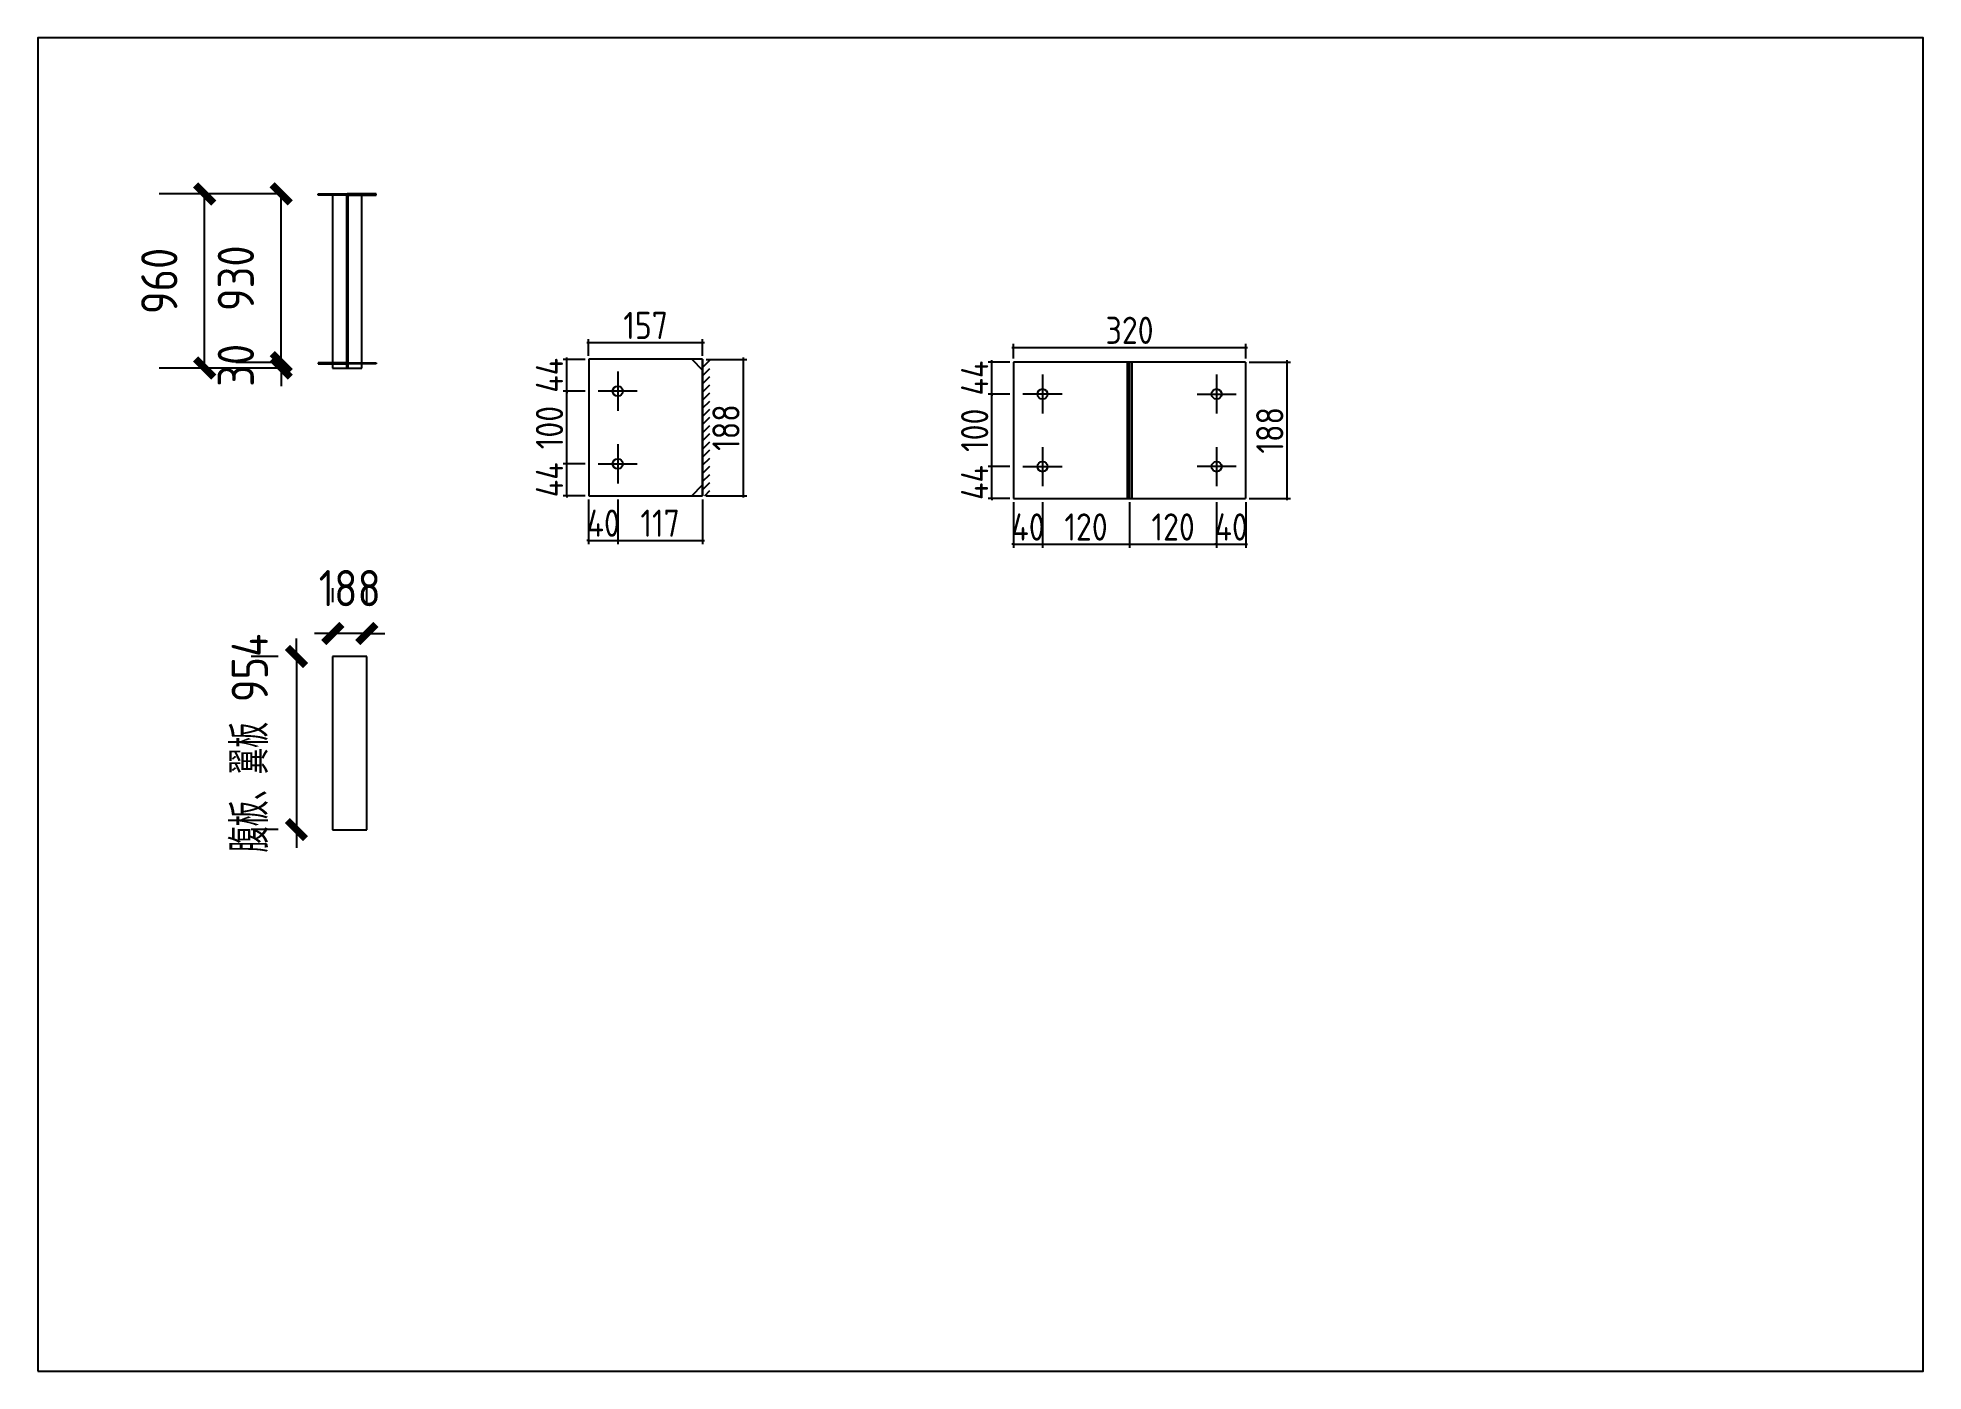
# Model space of a CAD drawing. Extents: x 102162 to 621267, y -39398 to 328893.
# Drawn here: x 503112 to 513507, y 267202 to 274552 of the extents above; entities that cross this region are included whole.
import ezdxf

# ---------------------------------------------------------------- set-up
doc = ezdxf.new("R2010")
doc.units = 0
doc.header["$LTSCALE"] = 1000
doc.header["$MEASUREMENT"] = 0
doc.styles.get("Standard").update_dxf_attribs({"font": 'gbenor.shx', "bigfont": 'gbcbig.shx'})
doc.dimstyles.get("Standard").update_dxf_attribs({"dimscale": 100, "dimtxt": 3.5, "dimasz": 1, "dimexe": 2.5, "dimexo": 3, "dimgap": 1.5, "dimtad": 1, "dimdec": 0, "dimzin": 0, "dimdsep": 46, "dimtxsty": 'Standard', "dimblk": 'ARCHTICK', "dimcen": 0.09, "dimadec": 0, "dimazin": 0, "dimtfac": 1, "dimtdec": 0, "dimtix": 1, "dimtmove": 2, "dimatfit": 3, "dimfxl": 1, "dimtolj": 1, "dimtzin": 0, "dimarcsym": 0})

msp = doc.modelspace()

# ---------------------------------------------------------------- blocks, each defined once
blk = doc.blocks.new('_ArchTick')
at = {"color": 0, "linetype": 'ByBlock', "const_width": 0.4}
blk.add_lwpolyline([(-0.5, -0.5), (0.5, 0.5)], dxfattribs=at)
blk = doc.blocks.new('*D2059')
at = {"color": 0, "lineweight": -2}
for p, q in [((504454, 272761), (504454, 272861)), ((504438, 272761), (504204, 272761)), ((504438, 272731), (504204, 272731)), ((504454, 272731), (504454, 272761)), ((504454, 272731), (504454, 272631))]:
    blk.add_line(p, q, dxfattribs=at)
at = {"layer": 'Defpoints', "color": 0}
for p in [(504454, 272761), (504738, 272761), (504738, 272731)]:
    blk.add_point(p, dxfattribs=at)
at = {"color": 0, "lineweight": -2, "xscale": 100, "yscale": 100, "zscale": 100}
for p, rotation in [((504454, 272761), 270), ((504454, 272731), 90)]:
    blk.add_blockref('_ArchTick', p, dxfattribs=dict(at, rotation=rotation))
at = {"color": 0, "insert": (504204, 272746), "char_height": 200, "attachment_point": 5, "rotation": 90}
blk.add_mtext('\\A1;30', dxfattribs=at)
blk = doc.blocks.new('*D2060')
at = {"color": 0, "lineweight": -2}
for p, q in [((504358, 273691), (504204, 273691)), ((504454, 272761), (504454, 273691)), ((504438, 272761), (504204, 272761))]:
    blk.add_line(p, q, dxfattribs=at)
at = {"layer": 'Defpoints', "color": 0}
for p in [(504454, 273691), (504658, 273691), (504738, 272761)]:
    blk.add_point(p, dxfattribs=at)
at = {"color": 0, "lineweight": -2, "xscale": 100, "yscale": 100, "zscale": 100}
for p, rotation in [((504454, 273691), 90), ((504454, 272761), 270)]:
    blk.add_blockref('_ArchTick', p, dxfattribs=dict(at, rotation=rotation))
at = {"color": 0, "insert": (504204, 273226), "char_height": 200, "attachment_point": 5, "rotation": 90}
blk.add_mtext('\\A1;930', dxfattribs=at)
blk = doc.blocks.new('*D2058')
at = {"color": 0, "lineweight": -2}
for p, q in [((504438, 273691), (503782, 273691)), ((504032, 272731), (504032, 273691)), ((504438, 272731), (503782, 272731))]:
    blk.add_line(p, q, dxfattribs=at)
at = {"layer": 'Defpoints', "color": 0}
for p in [(504032, 273691), (504738, 273691), (504738, 272731)]:
    blk.add_point(p, dxfattribs=at)
at = {"color": 0, "lineweight": -2, "xscale": 100, "yscale": 100, "zscale": 100}
for p, rotation in [((504032, 273691), 90), ((504032, 272731), 270)]:
    blk.add_blockref('_ArchTick', p, dxfattribs=dict(at, rotation=rotation))
at = {"color": 0, "insert": (503782, 273211), "char_height": 200, "attachment_point": 5, "rotation": 90}
blk.add_mtext('\\A1;960', dxfattribs=at)
blk = doc.blocks.new('*D2061')
at = {"color": 0, "lineweight": -2}
for p, q in [((504538, 271141), (504538, 271241)), ((504438, 271141), (504288, 271141)), ((504538, 271141), (504538, 270187)), ((504438, 270187), (504288, 270187)), ((504538, 270187), (504538, 270087))]:
    blk.add_line(p, q, dxfattribs=at)
at = {"layer": 'Defpoints', "color": 0}
for p in [(504738, 271141), (504538, 270187), (504738, 270187)]:
    blk.add_point(p, dxfattribs=at)
at = {"color": 0, "lineweight": -2, "xscale": 100, "yscale": 100, "zscale": 100}
for p, rotation in [((504538, 271141), 270), ((504538, 270187), 90)]:
    blk.add_blockref('_ArchTick', p, dxfattribs=dict(at, rotation=rotation))
at = {"color": 0, "insert": (504281, 270664), "char_height": 200, "attachment_point": 5, "rotation": 90}
blk.add_mtext('\\A1;腹板、翼板 954', dxfattribs=at)
blk = doc.blocks.new('*D2062')
at = {"color": 0, "lineweight": -2}
for p, q in [((504738, 271441), (504738, 271518)), ((504926, 271441), (504926, 271518)), ((504738, 271268), (504638, 271268)), ((504926, 271268), (504738, 271268)), ((504926, 271268), (505026, 271268))]:
    blk.add_line(p, q, dxfattribs=at)
at = {"layer": 'Defpoints', "color": 0}
for p in [(504738, 271268), (504738, 271141), (504926, 271141)]:
    blk.add_point(p, dxfattribs=at)
at = {"color": 0, "lineweight": -2, "xscale": 100, "yscale": 100, "zscale": 100}
blk.add_blockref('_ArchTick', (504738, 271268), dxfattribs=at)
at = {"color": 0, "lineweight": -2, "xscale": 100, "yscale": 100, "zscale": 100, "rotation": 180}
blk.add_blockref('_ArchTick', (504926, 271268), dxfattribs=at)
at = {"color": 0, "insert": (504832, 271518), "char_height": 200, "attachment_point": 5}
blk.add_mtext('\\A1;188', dxfattribs=at)
blk = doc.blocks.new('*D2063')
at = {"color": 0, "lineweight": -2}
for p, q in [((506149, 272007), (506149, 271761)), ((506309, 272007), (506309, 271761)), ((506149, 271781), (506139, 271781)), ((506149, 271781), (506309, 271781)), ((506309, 271781), (506319, 271781))]:
    blk.add_line(p, q, dxfattribs=at)
at = {"layer": 'Defpoints', "color": 0}
for p in [(506149, 272027), (506309, 272027), (506309, 271781)]:
    blk.add_point(p, dxfattribs=at)
at = {"color": 0, "lineweight": -2, "xscale": 10, "yscale": 10, "zscale": 10}
blk.add_blockref('_ArchTick', (506149, 271781), dxfattribs=at)
at = {"color": 0, "lineweight": -2, "xscale": 10, "yscale": 10, "zscale": 10, "rotation": 180}
blk.add_blockref('_ArchTick', (506309, 271781), dxfattribs=at)
at = {"color": 0, "insert": (506229, 271876), "char_height": 150, "attachment_point": 5}
blk.add_mtext('\\A1;40', dxfattribs=at)
blk = doc.blocks.new('*D2064')
at = {"color": 0, "lineweight": -2}
for p, q in [((506309, 272007), (506309, 271761)), ((506777, 272007), (506777, 271761)), ((506299, 271781), (506787, 271781))]:
    blk.add_line(p, q, dxfattribs=at)
at = {"layer": 'Defpoints', "color": 0}
for p in [(506309, 272027), (506777, 272027), (506777, 271781)]:
    blk.add_point(p, dxfattribs=at)
at = {"color": 0, "lineweight": -2, "xscale": 10, "yscale": 10, "zscale": 10, "rotation": 180}
blk.add_blockref('_ArchTick', (506309, 271781), dxfattribs=at)
at = {"color": 0, "lineweight": -2, "xscale": 10, "yscale": 10, "zscale": 10}
blk.add_blockref('_ArchTick', (506777, 271781), dxfattribs=at)
at = {"color": 0, "insert": (506543, 271876), "char_height": 150, "attachment_point": 5}
blk.add_mtext('\\A1;117', dxfattribs=at)
blk = doc.blocks.new('*D2065')
at = {"color": 0, "lineweight": -2}
for p, q in [((506139, 272871), (506787, 272871)), ((506149, 272799), (506149, 272891)), ((506777, 272799), (506777, 272891))]:
    blk.add_line(p, q, dxfattribs=at)
at = {"layer": 'Defpoints', "color": 0}
for p in [(506777, 272871), (506149, 272779), (506777, 272779)]:
    blk.add_point(p, dxfattribs=at)
at = {"color": 0, "lineweight": -2, "xscale": 10, "yscale": 10, "zscale": 10, "rotation": 180}
blk.add_blockref('_ArchTick', (506149, 272871), dxfattribs=at)
at = {"color": 0, "lineweight": -2, "xscale": 10, "yscale": 10, "zscale": 10}
blk.add_blockref('_ArchTick', (506777, 272871), dxfattribs=at)
at = {"color": 0, "insert": (506463, 272966), "char_height": 150, "attachment_point": 5}
blk.add_mtext('\\A1;157', dxfattribs=at)
blk = doc.blocks.new('*D2066')
at = {"color": 0, "lineweight": -2}
for p, q in [((506129, 272203), (506008, 272203)), ((506028, 272203), (506028, 272213)), ((506028, 272027), (506028, 272203)), ((506129, 272027), (506008, 272027)), ((506028, 272027), (506028, 272017))]:
    blk.add_line(p, q, dxfattribs=at)
at = {"layer": 'Defpoints', "color": 0}
for p in [(506028, 272203), (506149, 272203), (506149, 272027)]:
    blk.add_point(p, dxfattribs=at)
at = {"color": 0, "lineweight": -2, "xscale": 10, "yscale": 10, "zscale": 10}
for p, rotation in [((506028, 272203), 270), ((506028, 272027), 90)]:
    blk.add_blockref('_ArchTick', p, dxfattribs=dict(at, rotation=rotation))
at = {"color": 0, "insert": (505933, 272115), "char_height": 150, "attachment_point": 5, "rotation": 90}
blk.add_mtext('\\A1;44', dxfattribs=at)
blk = doc.blocks.new('*D2067')
at = {"color": 0, "lineweight": -2}
for p, q in [((506129, 272603), (506008, 272603)), ((506028, 272193), (506028, 272613)), ((506129, 272203), (506008, 272203))]:
    blk.add_line(p, q, dxfattribs=at)
at = {"layer": 'Defpoints', "color": 0}
for p in [(506028, 272603), (506149, 272603), (506149, 272203)]:
    blk.add_point(p, dxfattribs=at)
at = {"color": 0, "lineweight": -2, "xscale": 10, "yscale": 10, "zscale": 10}
for p, rotation in [((506028, 272603), 90), ((506028, 272203), 270)]:
    blk.add_blockref('_ArchTick', p, dxfattribs=dict(at, rotation=rotation))
at = {"color": 0, "insert": (505933, 272403), "char_height": 150, "attachment_point": 5, "rotation": 90}
blk.add_mtext('\\A1;100', dxfattribs=at)
blk = doc.blocks.new('*D2068')
at = {"color": 0, "lineweight": -2}
for p, q in [((506129, 272779), (506008, 272779)), ((506028, 272779), (506028, 272789)), ((506028, 272603), (506028, 272779)), ((506129, 272603), (506008, 272603)), ((506028, 272603), (506028, 272593))]:
    blk.add_line(p, q, dxfattribs=at)
at = {"layer": 'Defpoints', "color": 0}
for p in [(506028, 272779), (506149, 272779), (506149, 272603)]:
    blk.add_point(p, dxfattribs=at)
at = {"color": 0, "lineweight": -2, "xscale": 10, "yscale": 10, "zscale": 10}
for p, rotation in [((506028, 272779), 270), ((506028, 272603), 90)]:
    blk.add_blockref('_ArchTick', p, dxfattribs=dict(at, rotation=rotation))
at = {"color": 0, "insert": (505933, 272691), "char_height": 150, "attachment_point": 5, "rotation": 90}
blk.add_mtext('\\A1;44', dxfattribs=at)
blk = doc.blocks.new('*D2069')
at = {"color": 0, "lineweight": -2}
for p, q in [((506797, 272779), (507021, 272779)), ((507001, 272789), (507001, 272017)), ((506797, 272027), (507021, 272027))]:
    blk.add_line(p, q, dxfattribs=at)
at = {"layer": 'Defpoints', "color": 0}
for p in [(506777, 272779), (506777, 272027), (507001, 272027)]:
    blk.add_point(p, dxfattribs=at)
at = {"color": 0, "lineweight": -2, "xscale": 10, "yscale": 10, "zscale": 10}
for p, rotation in [((507001, 272779), 90), ((507001, 272027), 270)]:
    blk.add_blockref('_ArchTick', p, dxfattribs=dict(at, rotation=rotation))
at = {"color": 0, "insert": (506906, 272403), "char_height": 150, "attachment_point": 5, "rotation": 90}
blk.add_mtext('\\A1;188', dxfattribs=at)
blk = doc.blocks.new('*D2070')
at = {"color": 0, "lineweight": -2}
for p, q in [((508491, 271992), (508491, 271740)), ((508651, 271992), (508651, 271740)), ((508491, 271760), (508481, 271760)), ((508491, 271760), (508651, 271760)), ((508651, 271760), (508661, 271760))]:
    blk.add_line(p, q, dxfattribs=at)
at = {"layer": 'Defpoints', "color": 0}
for p in [(508491, 272012), (508651, 272012), (508651, 271760)]:
    blk.add_point(p, dxfattribs=at)
at = {"color": 0, "lineweight": -2, "xscale": 10, "yscale": 10, "zscale": 10}
blk.add_blockref('_ArchTick', (508491, 271760), dxfattribs=at)
at = {"color": 0, "lineweight": -2, "xscale": 10, "yscale": 10, "zscale": 10, "rotation": 180}
blk.add_blockref('_ArchTick', (508651, 271760), dxfattribs=at)
at = {"color": 0, "insert": (508571, 271855), "char_height": 150, "attachment_point": 5}
blk.add_mtext('\\A1;40', dxfattribs=at)
blk = doc.blocks.new('*D2071')
at = {"color": 0, "lineweight": -2}
for p, q in [((508651, 271992), (508651, 271740)), ((509131, 271992), (509131, 271740)), ((508641, 271760), (509141, 271760))]:
    blk.add_line(p, q, dxfattribs=at)
at = {"layer": 'Defpoints', "color": 0}
for p in [(508651, 272012), (509131, 272012), (509131, 271760)]:
    blk.add_point(p, dxfattribs=at)
at = {"color": 0, "lineweight": -2, "xscale": 10, "yscale": 10, "zscale": 10, "rotation": 180}
blk.add_blockref('_ArchTick', (508651, 271760), dxfattribs=at)
at = {"color": 0, "lineweight": -2, "xscale": 10, "yscale": 10, "zscale": 10}
blk.add_blockref('_ArchTick', (509131, 271760), dxfattribs=at)
at = {"color": 0, "insert": (508891, 271855), "char_height": 150, "attachment_point": 5}
blk.add_mtext('\\A1;120', dxfattribs=at)
blk = doc.blocks.new('*D2072')
at = {"color": 0, "lineweight": -2}
for p, q in [((509131, 271992), (509131, 271740)), ((509611, 271992), (509611, 271740)), ((509121, 271760), (509621, 271760))]:
    blk.add_line(p, q, dxfattribs=at)
at = {"layer": 'Defpoints', "color": 0}
for p in [(509131, 272012), (509611, 272012), (509611, 271760)]:
    blk.add_point(p, dxfattribs=at)
at = {"color": 0, "lineweight": -2, "xscale": 10, "yscale": 10, "zscale": 10, "rotation": 180}
blk.add_blockref('_ArchTick', (509131, 271760), dxfattribs=at)
at = {"color": 0, "lineweight": -2, "xscale": 10, "yscale": 10, "zscale": 10}
blk.add_blockref('_ArchTick', (509611, 271760), dxfattribs=at)
at = {"color": 0, "insert": (509371, 271855), "char_height": 150, "attachment_point": 5}
blk.add_mtext('\\A1;120', dxfattribs=at)
blk = doc.blocks.new('*D2073')
at = {"color": 0, "lineweight": -2}
for p, q in [((509611, 271992), (509611, 271740)), ((509771, 271992), (509771, 271740)), ((509611, 271760), (509601, 271760)), ((509611, 271760), (509771, 271760)), ((509771, 271760), (509781, 271760))]:
    blk.add_line(p, q, dxfattribs=at)
at = {"layer": 'Defpoints', "color": 0}
for p in [(509611, 272012), (509771, 272012), (509771, 271760)]:
    blk.add_point(p, dxfattribs=at)
at = {"color": 0, "lineweight": -2, "xscale": 10, "yscale": 10, "zscale": 10}
blk.add_blockref('_ArchTick', (509611, 271760), dxfattribs=at)
at = {"color": 0, "lineweight": -2, "xscale": 10, "yscale": 10, "zscale": 10, "rotation": 180}
blk.add_blockref('_ArchTick', (509771, 271760), dxfattribs=at)
at = {"color": 0, "insert": (509691, 271855), "char_height": 150, "attachment_point": 5}
blk.add_mtext('\\A1;40', dxfattribs=at)
blk = doc.blocks.new('*D2074')
at = {"color": 0, "lineweight": -2}
for p, q in [((508471, 272188), (508352, 272188)), ((508372, 272188), (508372, 272198)), ((508372, 272012), (508372, 272188)), ((508471, 272012), (508352, 272012)), ((508372, 272012), (508372, 272002))]:
    blk.add_line(p, q, dxfattribs=at)
at = {"layer": 'Defpoints', "color": 0}
for p in [(508372, 272188), (508491, 272188), (508491, 272012)]:
    blk.add_point(p, dxfattribs=at)
at = {"color": 0, "lineweight": -2, "xscale": 10, "yscale": 10, "zscale": 10}
for p, rotation in [((508372, 272188), 270), ((508372, 272012), 90)]:
    blk.add_blockref('_ArchTick', p, dxfattribs=dict(at, rotation=rotation))
at = {"color": 0, "insert": (508277, 272100), "char_height": 150, "attachment_point": 5, "rotation": 90}
blk.add_mtext('\\A1;44', dxfattribs=at)
blk = doc.blocks.new('*D2075')
at = {"color": 0, "lineweight": -2}
for p, q in [((508471, 272588), (508352, 272588)), ((508372, 272178), (508372, 272598)), ((508471, 272188), (508352, 272188))]:
    blk.add_line(p, q, dxfattribs=at)
at = {"layer": 'Defpoints', "color": 0}
for p in [(508372, 272588), (508491, 272588), (508491, 272188)]:
    blk.add_point(p, dxfattribs=at)
at = {"color": 0, "lineweight": -2, "xscale": 10, "yscale": 10, "zscale": 10}
for p, rotation in [((508372, 272588), 90), ((508372, 272188), 270)]:
    blk.add_blockref('_ArchTick', p, dxfattribs=dict(at, rotation=rotation))
at = {"color": 0, "insert": (508277, 272388), "char_height": 150, "attachment_point": 5, "rotation": 90}
blk.add_mtext('\\A1;100', dxfattribs=at)
blk = doc.blocks.new('*D2076')
at = {"color": 0, "lineweight": -2}
for p, q in [((508372, 272764), (508372, 272774)), ((508471, 272764), (508352, 272764)), ((508372, 272588), (508372, 272764)), ((508471, 272588), (508352, 272588)), ((508372, 272588), (508372, 272578))]:
    blk.add_line(p, q, dxfattribs=at)
at = {"layer": 'Defpoints', "color": 0}
for p in [(508372, 272764), (508491, 272764), (508491, 272588)]:
    blk.add_point(p, dxfattribs=at)
at = {"color": 0, "lineweight": -2, "xscale": 10, "yscale": 10, "zscale": 10}
for p, rotation in [((508372, 272764), 270), ((508372, 272588), 90)]:
    blk.add_blockref('_ArchTick', p, dxfattribs=dict(at, rotation=rotation))
at = {"color": 0, "insert": (508277, 272676), "char_height": 150, "attachment_point": 5, "rotation": 90}
blk.add_mtext('\\A1;44', dxfattribs=at)
blk = doc.blocks.new('*D2077')
at = {"color": 0, "lineweight": -2}
for p, q in [((508481, 272844), (509781, 272844)), ((508491, 272784), (508491, 272864)), ((509771, 272784), (509771, 272864))]:
    blk.add_line(p, q, dxfattribs=at)
at = {"layer": 'Defpoints', "color": 0}
for p in [(509771, 272844), (508491, 272764), (509771, 272764)]:
    blk.add_point(p, dxfattribs=at)
at = {"color": 0, "lineweight": -2, "xscale": 10, "yscale": 10, "zscale": 10, "rotation": 180}
blk.add_blockref('_ArchTick', (508491, 272844), dxfattribs=at)
at = {"color": 0, "lineweight": -2, "xscale": 10, "yscale": 10, "zscale": 10}
blk.add_blockref('_ArchTick', (509771, 272844), dxfattribs=at)
at = {"color": 0, "insert": (509131, 272939), "char_height": 150, "attachment_point": 5}
blk.add_mtext('\\A1;320', dxfattribs=at)
blk = doc.blocks.new('*D2078')
at = {"color": 0, "lineweight": -2}
for p, q in [((509999, 272002), (509999, 272774)), ((509791, 272764), (510019, 272764)), ((509791, 272012), (510019, 272012))]:
    blk.add_line(p, q, dxfattribs=at)
at = {"layer": 'Defpoints', "color": 0}
for p in [(509771, 272764), (509999, 272764), (509771, 272012)]:
    blk.add_point(p, dxfattribs=at)
at = {"color": 0, "lineweight": -2, "xscale": 10, "yscale": 10, "zscale": 10}
for p, rotation in [((509999, 272764), 90), ((509999, 272012), 270)]:
    blk.add_blockref('_ArchTick', p, dxfattribs=dict(at, rotation=rotation))
at = {"color": 0, "insert": (509904, 272388), "char_height": 150, "attachment_point": 5, "rotation": 90}
blk.add_mtext('\\A1;188', dxfattribs=at)

# ---------------------------------------------------------------- dimensions: what is measured, and where the dimension line sits
for base, p1, p2, picture, middle in [((504032.2, 273690.7), (504737.6, 272730.7), (504737.6, 273690.7), '*D2058', (503782.2, 273210.7)), ((504454.1, 273690.7), (504737.6, 272760.7), (504657.6, 273690.7), '*D2060', (504204.1, 273225.7)), ((504454.1, 272760.7), (504737.6, 272730.7), (504737.6, 272760.7), '*D2059', (504204.1, 272745.7))]:
    dim = msp.add_linear_dim(base=base, p1=p1, p2=p2, angle=90, dimstyle='Standard', override={"dimtxt": 2})
    dim.commit()
    dim.dimension.update_dxf_attribs({"geometry": picture, "text_midpoint": middle})
at = {"color": 4}
for p1, p2, distance, picture, middle in [((506149.2, 272779.3), (506777.2, 272779.3), 91.9, '*D2065', (506463.2, 272966.2)), ((508490.8, 272763.8), (509770.8, 272763.8), 79.7, '*D2077', (509130.8, 272938.5)), ((506777.2, 272779.3), (506777.2, 272027.3), 223.9, '*D2069', (506906.1, 272403.3)), ((509770.8, 272011.8), (509770.8, 272763.8), -228.2, '*D2078', (509904.1, 272387.8))]:
    dim = msp.add_aligned_dim(p1=p1, p2=p2, distance=distance, dimstyle='Standard', override={"dimtxt": 1.5, "dimasz": 0.1, "dimexe": 0.2, "dimexo": 0.2, "dimgap": 0.2, "dimlfac": 0.25, "dimrnd": 0.25, "dimdle": 0.1}, dxfattribs=at)
    dim.commit()
    dim.dimension.update_dxf_attribs({"geometry": picture, "text_midpoint": middle})
for base, p1, p2, picture, middle in [((506028.4, 272779.3), (506149.2, 272603.3), (506149.2, 272779.3), '*D2068', (505933.4, 272691.3)), ((508372, 272763.8), (508490.8, 272587.8), (508490.8, 272763.8), '*D2076', (508277, 272675.8)), ((506028.4, 272603.3), (506149.2, 272203.3), (506149.2, 272603.3), '*D2067', (505933.4, 272403.3)), ((508372, 272587.8), (508490.8, 272187.8), (508490.8, 272587.8), '*D2075', (508277, 272387.8)), ((506028.4, 272203.3), (506149.2, 272027.3), (506149.2, 272203.3), '*D2066', (505933.4, 272115.3)), ((508372, 272187.8), (508490.8, 272011.8), (508490.8, 272187.8), '*D2074', (508277, 272099.8))]:
    dim = msp.add_linear_dim(base=base, p1=p1, p2=p2, angle=90, dimstyle='Standard', override={"dimtxt": 1.5, "dimasz": 0.1, "dimexe": 0.2, "dimexo": 0.2, "dimgap": 0.2, "dimlfac": 0.25, "dimrnd": 0.25, "dimdle": 0.1}, dxfattribs=at)
    dim.commit()
    dim.dimension.update_dxf_attribs({"geometry": picture, "text_midpoint": middle})
for base, p1, p2, picture, middle in [((506309.2, 271780.5), (506149.2, 272027.3), (506309.2, 272027.3), '*D2063', (506229.2, 271875.5)), ((506777.2, 271780.5), (506309.2, 272027.3), (506777.2, 272027.3), '*D2064', (506543.2, 271875.5)), ((508650.8, 271759.9), (508490.8, 272011.8), (508650.8, 272011.8), '*D2070', (508570.8, 271854.9)), ((509130.8, 271759.9), (508650.8, 272011.8), (509130.8, 272011.8), '*D2071', (508890.8, 271854.9)), ((509610.8, 271759.9), (509130.8, 272011.8), (509610.8, 272011.8), '*D2072', (509370.8, 271854.9)), ((509770.8, 271759.9), (509610.8, 272011.8), (509770.8, 272011.8), '*D2073', (509690.8, 271854.9))]:
    dim = msp.add_linear_dim(base=base, p1=p1, p2=p2, dimstyle='Standard', override={"dimtxt": 1.5, "dimasz": 0.1, "dimexe": 0.2, "dimexo": 0.2, "dimgap": 0.2, "dimlfac": 0.25, "dimrnd": 0.25, "dimdle": 0.1}, dxfattribs=at)
    dim.commit()
    dim.dimension.update_dxf_attribs({"geometry": picture, "text_midpoint": middle})
dim = msp.add_aligned_dim(p1=(504925.6, 271140.6), p2=(504737.6, 271140.6), distance=-127.2, dimstyle='Standard', override={"dimtxt": 2})
dim.commit()
dim.dimension.update_dxf_attribs({"geometry": '*D2062', "text_midpoint": (504831.6, 271517.8)})
dim = msp.add_aligned_dim(p1=(504737.6, 271140.6), p2=(504737.6, 270186.6), distance=-199.8, text='腹板、翼板 954', dimstyle='Standard', override={"dimtxt": 2})
dim.commit()
dim.dimension.update_dxf_attribs({"geometry": '*D2061', "text_midpoint": (504281.2, 270663.6)})

# ---------------------------------------------------------------- hatches: boundary and pattern name
h = msp.add_hatch()
h.set_pattern_fill('ANSI31', color=256, scale=20, style=0)
h.set_pattern_definition([(45, (-466625.703, -118928.16), (-22.4506403, 22.4506403), [])])
h.paths.add_polyline_path([(506817.2, 272779.3), (506777.2, 272779.3), (506777.2, 272027.3), (506817.2, 272027.3)])

# ---------------------------------------------------------------- linework, layer by layer
at = {"color": 2}
for p, q in [((504657.6, 273684.7), (504657.6, 273690.7)), ((504657.6, 273690.7), (504817.6, 273690.7)), ((504814.6, 273684.7), (504657.6, 273684.7)), ((504820.6, 273684.7), (504814.6, 273684.7)), ((504814.6, 273684.7), (504820.6, 273684.7)), ((504977.6, 273690.7), (504817.6, 273690.7)), ((504820.6, 273684.7), (504977.6, 273684.7)), ((504977.6, 273684.7), (504977.6, 273690.7)), ((506777.2, 272779.3), (506149.2, 272779.3)), ((506149.2, 272779.3), (506149.2, 272027.3)), ((506777.2, 272779.3), (506777.2, 272027.3)), ((504814.6, 272760.7), (504657.6, 272760.7)), ((504657.6, 272760.7), (504657.6, 272754.7)), ((504657.6, 272754.7), (504814.6, 272754.7)), ((504820.6, 272760.7), (504977.6, 272760.7)), ((504977.6, 272754.7), (504820.6, 272754.7)), ((504977.6, 272760.7), (504977.6, 272754.7)), ((506309.2, 272711.3), (506309.2, 272495.3)), ((509770.8, 272763.8), (508490.8, 272763.8)), ((508490.8, 272763.8), (508490.8, 272011.8)), ((508650.8, 272695.8), (508650.8, 272479.8)), ((509610.8, 272695.8), (509610.8, 272479.8)), ((509770.8, 272763.8), (509770.8, 272011.8)), ((506417.2, 272603.3), (506201.2, 272603.3)), ((508758.8, 272587.8), (508542.8, 272587.8)), ((509502.8, 272587.8), (509718.8, 272587.8)), ((506309.2, 272311.3), (506309.2, 272095.3)), ((508650.8, 272295.8), (508650.8, 272079.8)), ((509610.8, 272295.8), (509610.8, 272079.8)), ((506201.2, 272203.3), (506417.2, 272203.3)), ((508542.8, 272187.8), (508758.8, 272187.8)), ((509718.8, 272187.8), (509502.8, 272187.8)), ((506149.2, 272027.3), (506777.2, 272027.3)), ((508490.8, 272011.8), (509770.8, 272011.8)), ((504925.6, 271140.6), (504737.6, 271140.6))]:
    msp.add_line(p, q, dxfattribs=at)
for p, q in [((504737.6, 273684.7), (504737.6, 272730.7)), ((504897.6, 273684.7), (504737.6, 273684.7)), ((504814.6, 273684.7), (504814.6, 272730.7)), ((504820.6, 273684.7), (504820.6, 272730.7)), ((504897.6, 272730.7), (504897.6, 273684.7)), ((506717.2, 272779.3), (506777.2, 272719.3)), ((504737.6, 272730.7), (504897.6, 272730.7)), ((509118.8, 272763.8), (509118.8, 272011.8)), ((509142.8, 272763.8), (509142.8, 272011.8)), ((506717.2, 272027.3), (506777.2, 272087.3)), ((504737.6, 271140.6), (504737.6, 270186.6)), ((504925.6, 270186.6), (504925.6, 271140.6)), ((504737.6, 270186.6), (504925.6, 270186.6))]:
    msp.add_line(p, q)
at = {"color": 1}
for p, q in [((504817.6, 273690.7), (504817.6, 272730.7)), ((509130.8, 272011.8), (509130.8, 272763.8))]:
    msp.add_line(p, q, dxfattribs=at)
at = {"color": 6}
for p, q in [((506777.2, 272027.3), (506777.2, 272779.3)), ((509118.8, 272011.8), (509118.8, 272763.8)), ((509142.8, 272011.8), (509142.8, 272763.8))]:
    msp.add_line(p, q, dxfattribs=at)
msp.add_lwpolyline([(503111.7, 267201.7), (513506.7, 267201.7), (513506.7, 274551.7), (503111.7, 274551.7)], close=True)
at = {"color": 2}
for centre in [(506309.2, 272603.3), (508650.8, 272587.8), (509610.8, 272587.8), (506309.2, 272203.3), (508650.8, 272187.8), (509610.8, 272187.8)]:
    msp.add_circle(centre, 28, dxfattribs=at)

msp.set_redraw_order([(e.dxf.handle, doc.entitydb.next_handle()) for e in msp.query("TEXT MTEXT ATTDEF DIMENSION ARC_DIMENSION")])  # texts and dimensions are drawn at this point

doc.saveas('drawing.dxf')
